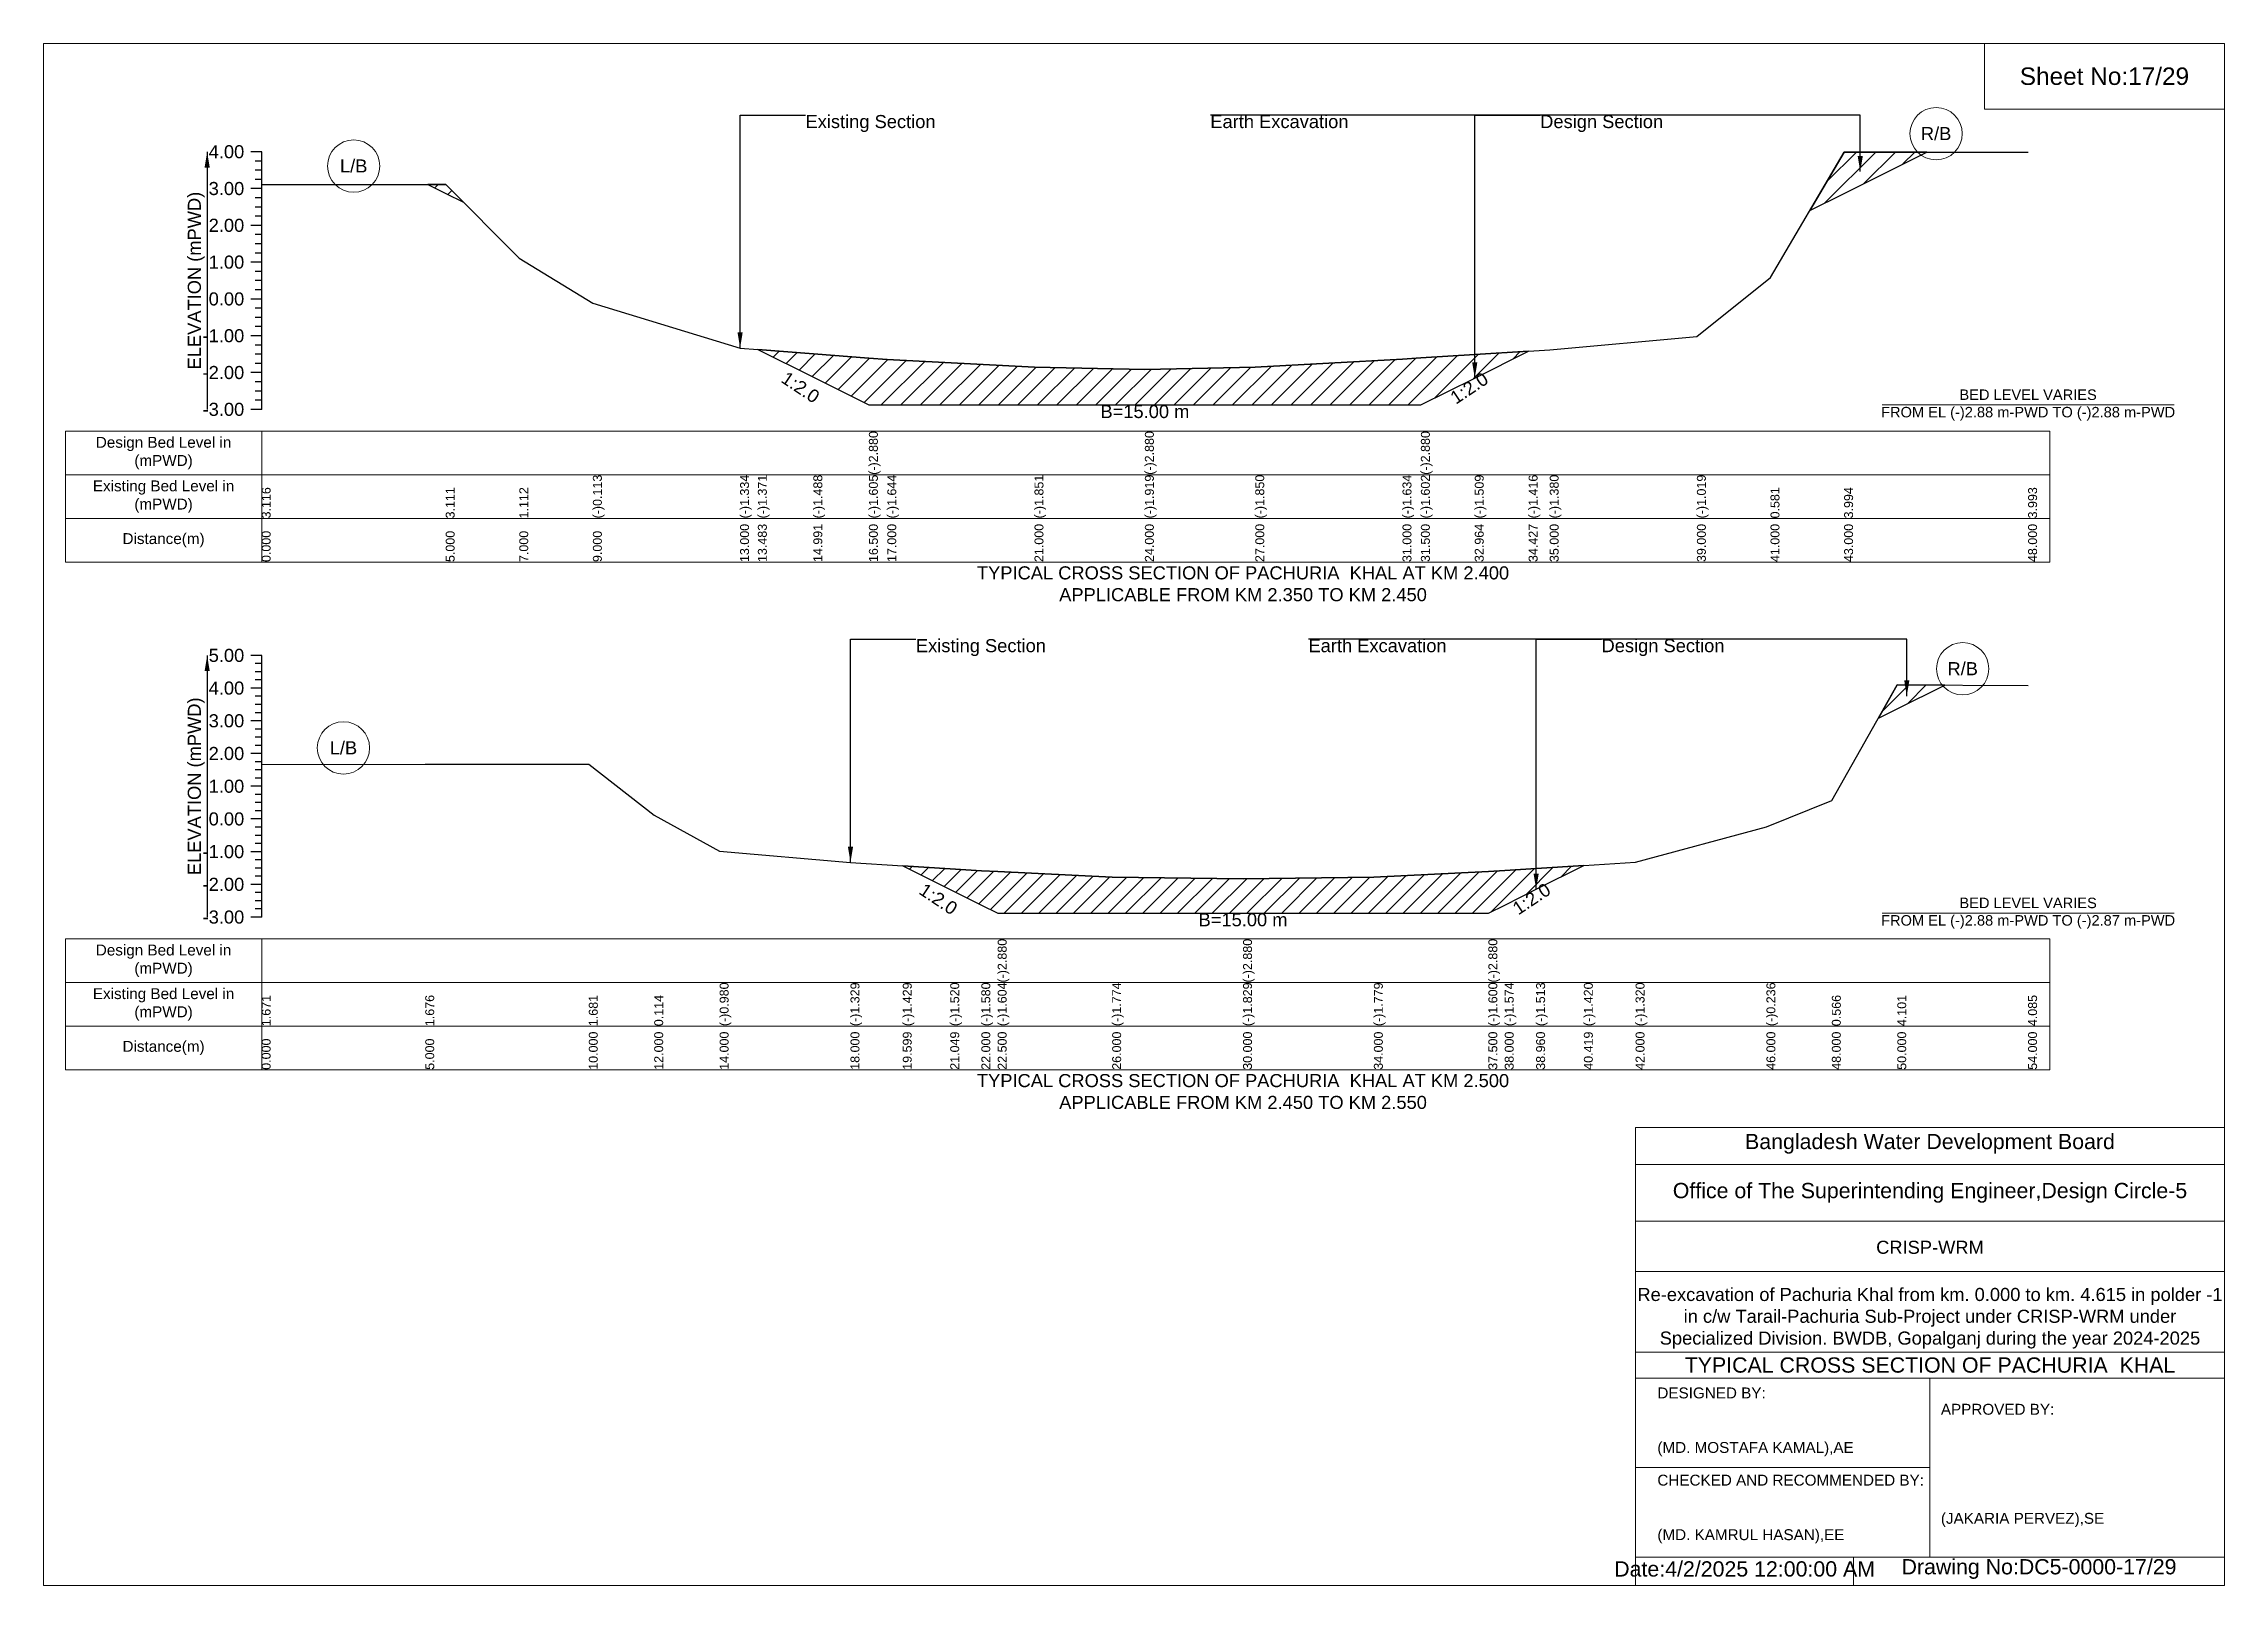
# Model space of a CAD drawing. Header units: inches. Extents: x 91000 to 388000, y -5656 to 0.
# Drawn here: x 260000 to 268000, y -5656 to 0 of the extents above; entities that cross this region are included whole.
import ezdxf

# ---------------------------------------------------------------- set-up
doc = ezdxf.new("R2010")
doc.units = ezdxf.units.IN
doc.header["$LTSCALE"] = 7
doc.header["$MEASUREMENT"] = 0
for name, color, linetype, lineweight in [('Cross section Data Border', 7, 'Continuous', 9), ('Cross Section Labels', 7, 'Continuous', 9), ('Existing_Bed_Level for Xsection', 7, 'Continuous', 25), ('Long Section Labels', 7, 'Continuous', 9)]:
    doc.layers.add(name, color=color, linetype=linetype, lineweight=lineweight)
doc.styles.get("Standard").update_dxf_attribs({"font": 'arial.ttf'})
doc.dimstyles.get("Standard").update_dxf_attribs({"dimtxt": 0.18, "dimasz": 0.18, "dimexe": 0.18, "dimexo": 0.0625, "dimgap": 0.09, "dimtad": 0, "dimtih": 1, "dimtoh": 1, "dimdec": 4, "dimzin": 0, "dimdsep": 46, "dimtxsty": 'Standard', "dimcen": 0.09, "dimadec": 0, "dimazin": 0, "dimtfac": 1, "dimtdec": 4, "dimtofl": 0, "dimtmove": 0, "dimatfit": 3, "dimfxl": 1, "dimtolj": 1, "dimtzin": 0, "dimarcsym": 0})

msp = doc.modelspace()

# ---------------------------------------------------------------- texts
at = {"layer": 'Cross section Data Border', "char_height": 40, "width": 640, "attachment_point": 5}
for s, insert in [('Design Bed Level in (mPWD)', (260440, -1501.9)), ('Existing Bed Level in (mPWD)', (260440, -1661.9)), ('Distance(m)', (260440, -1821.9)), ('Design Bed Level in (mPWD)', (260440, -3364.5)), ('Existing Bed Level in (mPWD)', (260440, -3524.5)), ('Distance(m)', (260440, -3684.5))]:
    msp.add_mtext(s, dxfattribs=dict(at, insert=insert))
at = {"layer": 'Cross Section Labels'}
for s, insert, char_height, attachment_point in [('Existing Section', (262795, -261.9), 48, 1), ('Earth Excavation', (264280, -261.9), 48, 1), ('Design Section', (265490.1, -261.9), 48, 1), ('R/B', (266942.5, -330.3), 48, 5), ('L/B', (261137.5, -449.1), 48, 5), ('BED LEVEL VARIES ^JFROM EL (-)2.88 m-PWD TO (-)2.88 m-PWD', (267280, -1325.7), 38.4, 5), ('B=15.00 m', (264040, -1325.7), 48, 2), ('TYPICAL CROSS SECTION OF PACHURIA  KHAL AT KM 2.400^JAPPLICABLE FROM KM 2.350 TO KM 2.450', (264400, -1981.9), 48, 5), ('Existing Section', (263200, -2184.5), 48, 1), ('Earth Excavation', (264640, -2184.5), 48, 1), ('Design Section', (265715.2, -2184.5), 48, 1), ('R/B', (267040, -2293.4), 48, 5), ('L/B', (261100, -2583.7), 48, 5), ('B=15.00 m', (264400, -3190.1), 48, 2), ('BED LEVEL VARIES ^JFROM EL (-)2.88 m-PWD TO (-)2.87 m-PWD', (267280, -3190.1), 38.4, 5), ('TYPICAL CROSS SECTION OF PACHURIA  KHAL AT KM 2.500^JAPPLICABLE FROM KM 2.450 TO KM 2.550', (264400, -3844.5), 48, 5)]:
    msp.add_mtext(s, dxfattribs=dict(at, insert=insert, char_height=char_height, attachment_point=attachment_point))
at = {"layer": 'Cross Section Labels', "char_height": 48, "attachment_point": 2}
for insert, rotation in [((262790.1, -1240.8), 326.30993), ((265216.3, -1243.8), 33.69007), ((263295.9, -3118.1), 326.30993), ((265445.2, -3117.5), 33.69007)]:
    msp.add_mtext('1:2.0', dxfattribs=dict(at, insert=insert, rotation=rotation))
at = {"layer": 'Existing_Bed_Level for Xsection', "char_height": 48, "attachment_point": 6}
for s, insert in [('4.00', (260736, -396.9)), ('3.00', (260736, -531.9)), ('2.00', (260736, -666.9)), ('1.00', (260736, -801.9)), ('0.00', (260736, -936.9)), ('-1.00', (260736, -1071.9)), ('-2.00', (260736, -1206.9)), ('-3.00', (260736, -1341.9)), ('5.00', (260736, -2244.5)), ('4.00', (260736, -2364.5)), ('3.00', (260736, -2484.5)), ('2.00', (260736, -2604.5)), ('1.00', (260736, -2724.5)), ('0.00', (260736, -2844.5)), ('-1.00', (260736, -2964.5)), ('-2.00', (260736, -3084.5)), ('-3.00', (260736, -3204.5))]:
    msp.add_mtext(s, dxfattribs=dict(at, insert=insert))
at = {"layer": 'Existing_Bed_Level for Xsection', "rotation": 90}
for s, insert, char_height, attachment_point in [('ELEVATION (mPWD)', (260560, -869.4), 48, 5), ('(-)2.880', (263027.5, -1581.9), 32.8, 1), ('(-)2.880', (264040, -1581.9), 32.8, 1), ('(-)2.880', (265052.5, -1581.9), 32.8, 1), ('(-)0.113', (262015, -1741.9), 32.8, 1), ('(-)1.334', (262555, -1741.9), 32.8, 1), ('(-)1.371', (262620.2, -1741.9), 32.8, 1), ('(-)1.488', (262823.8, -1741.9), 32.8, 1), ('(-)1.605', (263027.5, -1741.9), 32.8, 1), ('(-)1.644', (263095, -1741.9), 32.8, 1), ('(-)1.851', (263635, -1741.9), 32.8, 1), ('(-)1.919', (264040, -1741.9), 32.8, 1), ('(-)1.850', (264445, -1741.9), 32.8, 1), ('(-)1.634', (264985, -1741.9), 32.8, 1), ('(-)1.602', (265052.5, -1741.9), 32.8, 1), ('(-)1.509', (265250.1, -1741.9), 32.8, 1), ('(-)1.416', (265447.7, -1741.9), 32.8, 1), ('(-)1.380', (265525, -1741.9), 32.8, 1), ('(-)1.019', (266065, -1741.9), 32.8, 1), ('3.116', (260800, -1741.9), 32.8, 1), ('3.111', (261475, -1741.9), 32.8, 1), ('1.112', (261745, -1741.9), 32.8, 1), ('0.581', (266335, -1741.9), 32.8, 1), ('3.994', (266605, -1741.9), 32.8, 1), ('3.993', (267280, -1741.9), 32.8, 1), ('0.000', (260800, -1901.9), 32.8, 1), ('5.000', (261475, -1901.9), 32.8, 1), ('7.000', (261745, -1901.9), 32.8, 1), ('9.000', (262015, -1901.9), 32.8, 1), ('13.000', (262555, -1901.9), 32.8, 1), ('13.483', (262620.2, -1901.9), 32.8, 1), ('14.991', (262823.8, -1901.9), 32.8, 1), ('16.500', (263027.5, -1901.9), 32.8, 1), ('17.000', (263095, -1901.9), 32.8, 1), ('21.000', (263635, -1901.9), 32.8, 1), ('24.000', (264040, -1901.9), 32.8, 1), ('27.000', (264445, -1901.9), 32.8, 1), ('31.000', (264985, -1901.9), 32.8, 1), ('31.500', (265052.5, -1901.9), 32.8, 1), ('32.964', (265250.1, -1901.9), 32.8, 1), ('34.427', (265447.7, -1901.9), 32.8, 1), ('35.000', (265525, -1901.9), 32.8, 1), ('39.000', (266065, -1901.9), 32.8, 1), ('41.000', (266335, -1901.9), 32.8, 1), ('43.000', (266605, -1901.9), 32.8, 1), ('48.000', (267280, -1901.9), 32.8, 1), ('ELEVATION (mPWD)', (260560, -2724.5), 48, 5), ('(-)2.880', (263500, -3444.5), 32.8, 1), ('(-)2.880', (264400, -3444.5), 32.8, 1), ('(-)2.880', (265300, -3444.5), 32.8, 1), ('1.671', (260800, -3604.5), 32.8, 1), ('1.676', (261400, -3604.5), 32.8, 1), ('1.681', (262000, -3604.5), 32.8, 1), ('0.114', (262240, -3604.5), 32.8, 1), ('(-)0.980', (262480, -3604.5), 32.8, 1), ('(-)1.329', (262960, -3604.5), 32.8, 1), ('(-)1.429', (263151.8, -3604.5), 32.8, 1), ('(-)1.520', (263325.9, -3604.5), 32.8, 1), ('(-)1.580', (263440, -3604.5), 32.8, 1), ('(-)1.604', (263500, -3604.5), 32.8, 1), ('(-)1.774', (263920, -3604.5), 32.8, 1), ('(-)1.829', (264400, -3604.5), 32.8, 1), ('(-)1.779', (264880, -3604.5), 32.8, 1), ('(-)1.600', (265300, -3604.5), 32.8, 1), ('(-)1.574', (265360, -3604.5), 32.8, 1), ('(-)1.513', (265475.2, -3604.5), 32.8, 1), ('(-)1.420', (265650.3, -3604.5), 32.8, 1), ('(-)1.320', (265840, -3604.5), 32.8, 1), ('(-)0.236', (266320, -3604.5), 32.8, 1), ('0.566', (266560, -3604.5), 32.8, 1), ('4.101', (266800, -3604.5), 32.8, 1), ('4.085', (267280, -3604.5), 32.8, 1), ('0.000', (260800, -3764.5), 32.8, 1), ('5.000', (261400, -3764.5), 32.8, 1), ('10.000', (262000, -3764.5), 32.8, 1), ('12.000', (262240, -3764.5), 32.8, 1), ('14.000', (262480, -3764.5), 32.8, 1), ('18.000', (262960, -3764.5), 32.8, 1), ('19.599', (263151.8, -3764.5), 32.8, 1), ('21.049', (263325.9, -3764.5), 32.8, 1), ('22.000', (263440, -3764.5), 32.8, 1), ('22.500', (263500, -3764.5), 32.8, 1), ('26.000', (263920, -3764.5), 32.8, 1), ('30.000', (264400, -3764.5), 32.8, 1), ('34.000', (264880, -3764.5), 32.8, 1), ('37.500', (265300, -3764.5), 32.8, 1), ('38.000', (265360, -3764.5), 32.8, 1), ('38.960', (265475.2, -3764.5), 32.8, 1), ('40.419', (265650.3, -3764.5), 32.8, 1), ('42.000', (265840, -3764.5), 32.8, 1), ('46.000', (266320, -3764.5), 32.8, 1), ('48.000', (266560, -3764.5), 32.8, 1), ('50.000', (266800, -3764.5), 32.8, 1), ('54.000', (267280, -3764.5), 32.8, 1)]:
    msp.add_mtext(s, dxfattribs=dict(at, insert=insert, char_height=char_height, attachment_point=attachment_point))
at = {"layer": 'Long Section Labels', "attachment_point": 5}
for s, insert, char_height in [('Sheet No:17/29', (267560, -120), 64), ('Bangladesh Water Development Board', (266920, -4036), 56), ('Office of The Superintending Engineer,Design Circle-5', (266920, -4216), 56)]:
    msp.add_mtext(s, dxfattribs=dict(at, insert=insert, char_height=char_height))
at = {"layer": 'Long Section Labels'}
for s, insert, char_height, width, attachment_point in [('CRISP-WRM', (266920, -4416), 48, 2240, 5), ('Re-excavation of Pachuria Khal from km. 0.000 to km. 4.615 in polder -1  in c/w Tarail-Pachuria Sub-Project under CRISP-WRM under Specialized Division. BWDB, Gopalganj during the year 2024-2025', (266920, -4676), 48, 2160, 5), ('TYPICAL CROSS SECTION OF PACHURIA  KHAL', (266920, -4848), 56, 2240, 5), ('DESIGNED BY:^J^J^J(MD. MOSTAFA KAMAL),AE', (265920, -5056), 40, 1120, 4), ('APPROVED BY:^J^J^J^J^J^J(JAKARIA PERVEZ),SE', (266960, -5216), 40, 1120, 4), ('CHECKED AND RECOMMENDED BY:^J^J^J(MD. KAMRUL HASAN),EE', (265920, -5376), 40, 1120, 4), ('Date:4/2/2025 12:00:00 AM', (266240, -5596), 56, 1120, 5), ('Drawing No:DC5-0000-17/29', (267320, -5596), 56, 1760, 5)]:
    msp.add_mtext(s, dxfattribs=dict(at, insert=insert, char_height=char_height, width=width, attachment_point=attachment_point))

# ---------------------------------------------------------------- hatches: boundary and pattern name
at = {"layer": 'Existing_Bed_Level for Xsection'}
h = msp.add_hatch(dxfattribs=at)
h.set_pattern_fill('ANSI31', color=256, scale=405, style=0)
h.paths.add_polyline_path([(266479.2, -612.4), (266605, -549.5), (266908.4, -397.8), (266605, -397.7)])
h = msp.add_hatch(dxfattribs=at)
h.set_pattern_fill('ANSI31', color=256, scale=405, style=0)
h.paths.add_polyline_path([(261409.8, -516.9), (261475, -549.5), (261540.1, -582.1), (261475, -516.9)])
h = msp.add_hatch(dxfattribs=at)
h.set_pattern_fill('ANSI31', color=256, scale=405, style=0)
h.paths.add_polyline_path([(262620.2, -1122.1), (262823.8, -1223.9), (263027.5, -1325.7), (263095, -1325.7), (263635, -1325.7), (264040, -1325.7), (264445, -1325.7), (264985, -1325.7), (265052.5, -1325.7), (265250.1, -1226.9), (265447.7, -1128.1), (265250.1, -1140.7), (265052.5, -1153.2), (264985, -1157.5), (264445, -1186.7), (264040, -1196), (263635, -1186.8), (263095, -1158.9), (263027.5, -1153.6), (262823.8, -1137.9)])
h = msp.add_hatch(dxfattribs=at)
h.set_pattern_fill('ANSI31', color=256, scale=360, style=0)
h.paths.add_polyline_path([(266730.8, -2474.7), (266800, -2440.1), (266974, -2353.1), (266800, -2352.4)])
h = msp.add_hatch(dxfattribs=at)
h.set_pattern_fill('ANSI31', color=256, scale=360, style=0)
h.paths.add_polyline_path([(263151.8, -3016), (263325.9, -3103.1), (263440, -3160.1), (263500, -3190.1), (263920, -3190.1), (264400, -3190.1), (264880, -3190.1), (265300, -3190.1), (265360, -3160.1), (265475.2, -3102.5), (265650.3, -3015), (265475.2, -3026.1), (265360, -3033.4), (265300, -3036.5), (264880, -3058), (264400, -3064), (263920, -3057.4), (263500, -3037), (263440, -3034.1), (263325.9, -3027)])

# ---------------------------------------------------------------- linework, layer by layer
at = {"layer": 'Cross section Data Border'}
for points in [[(260080, -1421.9), (267360, -1421.9), (267360, -1901.9), (260080, -1901.9)], [(260080, -3284.5), (267360, -3284.5), (267360, -3764.5), (260080, -3764.5)]]:
    msp.add_lwpolyline(points, close=True, dxfattribs=at)
for points in [[(260800, -1421.9), (260800, -1901.9)], [(260080, -1581.9), (267360, -1581.9)], [(260080, -1741.9), (267360, -1741.9)], [(260800, -3284.5), (260800, -3764.5)], [(260080, -3444.5), (267360, -3444.5)], [(260080, -3604.5), (267360, -3604.5)]]:
    msp.add_lwpolyline(points, dxfattribs=at)
at = {"layer": 'Cross Section Labels'}
for points in [[(266744.2, -1325.7), (267815.8, -1325.7)], [(266744.2, -3190.1), (267815.8, -3190.1)]]:
    msp.add_lwpolyline(points, dxfattribs=at)
for centre in [(266942.5, -330.3), (261137.5, -449.1), (267040, -2293.4), (261100, -2583.7)]:
    msp.add_circle(centre, 96, dxfattribs=at)
at = {"layer": 'Existing_Bed_Level for Xsection'}
for points in [[(260800, -396.9), (260760, -396.9)], [(260800, -1341.9), (260800, -1206.9), (260800, -1071.9), (260800, -936.9), (260800, -801.9), (260800, -666.9), (260800, -531.9), (260800, -396.9)], [(260800, -516.3), (261475, -516.9), (261745, -786.8), (262015, -952.2), (262555, -1117), (262620.2, -1122.1), (262823.8, -1137.9), (263027.5, -1153.6), (263027.5, -1153.6), (263095, -1158.9), (263635, -1186.8), (264040, -1196), (264040, -1196), (264445, -1186.7), (264985, -1157.5), (265052.5, -1153.2), (265052.5, -1153.2), (265250.1, -1140.7), (265447.7, -1128.1), (265525, -1123.2), (266065, -1074.5), (266335, -858.5), (266605, -397.7), (267280, -397.9)], [(260800, -430.7), (260776, -430.7)], [(260800, -464.4), (260776, -464.4)], [(260800, -531.9), (260760, -531.9)], [(260800, -498.2), (260776, -498.2)], [(260800, -565.7), (260776, -565.7)], [(260800, -599.4), (260776, -599.4)], [(260800, -633.2), (260776, -633.2)], [(260800, -666.9), (260760, -666.9)], [(260800, -700.7), (260776, -700.7)], [(260800, -734.4), (260776, -734.4)], [(260800, -768.2), (260776, -768.2)], [(260800, -801.9), (260760, -801.9)], [(260800, -835.7), (260776, -835.7)], [(260800, -869.4), (260776, -869.4)], [(260800, -936.9), (260760, -936.9)], [(260800, -903.2), (260776, -903.2)], [(260800, -970.7), (260776, -970.7)], [(260800, -1004.4), (260776, -1004.4)], [(260800, -1038.2), (260776, -1038.2)], [(260800, -1071.9), (260760, -1071.9)], [(260800, -1105.7), (260776, -1105.7)], [(260800, -1139.4), (260776, -1139.4)], [(260800, -1173.2), (260776, -1173.2)], [(260800, -1206.9), (260760, -1206.9)], [(260800, -1240.7), (260776, -1240.7)], [(260800, -1274.4), (260776, -1274.4)], [(260800, -1341.9), (260760, -1341.9)], [(260800, -1308.2), (260776, -1308.2)], [(260800, -2244.5), (260760, -2244.5)], [(260800, -2274.5), (260776, -2274.5)], [(260800, -2304.5), (260776, -2304.5)], [(260800, -3204.5), (260800, -3084.5), (260800, -2964.5), (260800, -2844.5), (260800, -2724.5), (260800, -2604.5), (260800, -2484.5), (260800, -2364.5), (260800, -2244.5)], [(260800, -2364.5), (260760, -2364.5)], [(260800, -2334.5), (260776, -2334.5)], [(260800, -2394.5), (260776, -2394.5)], [(260800, -2644), (261400, -2643.4), (262000, -2642.8), (262240, -2830.8), (262480, -2962.1), (262960, -3004), (263151.8, -3016), (263325.9, -3027), (263440, -3034.1), (263500, -3037), (263500, -3037), (263920, -3057.4), (264400, -3064), (264400, -3064), (264880, -3058), (265300, -3036.5), (265300, -3036.5), (265360, -3033.4), (265475.2, -3026.1), (265650.3, -3015), (265840, -3002.9), (266320, -2872.8), (266560, -2776.6), (266800, -2352.4), (267280, -2354.3)], [(260800, -2424.5), (260776, -2424.5)], [(260800, -2454.5), (260776, -2454.5)], [(260800, -2484.5), (260760, -2484.5)], [(260800, -2514.5), (260776, -2514.5)], [(260800, -2544.5), (260776, -2544.5)], [(260800, -2604.5), (260760, -2604.5)], [(260800, -2574.5), (260776, -2574.5)], [(260800, -2634.5), (260776, -2634.5)], [(260800, -2664.5), (260776, -2664.5)], [(260800, -2694.5), (260776, -2694.5)], [(260800, -2724.5), (260760, -2724.5)], [(260800, -2754.5), (260776, -2754.5)], [(260800, -2784.5), (260776, -2784.5)], [(260800, -2844.5), (260760, -2844.5)], [(260800, -2814.5), (260776, -2814.5)], [(260800, -2874.5), (260776, -2874.5)], [(260800, -2904.5), (260776, -2904.5)], [(260800, -2934.5), (260776, -2934.5)], [(260800, -2964.5), (260760, -2964.5)], [(260800, -2994.5), (260776, -2994.5)], [(260800, -3024.5), (260776, -3024.5)], [(260800, -3084.5), (260760, -3084.5)], [(260800, -3054.5), (260776, -3054.5)], [(260800, -3114.5), (260776, -3114.5)], [(260800, -3144.5), (260776, -3144.5)], [(260800, -3174.5), (260776, -3174.5)], [(260800, -3204.5), (260760, -3204.5)]]:
    msp.add_lwpolyline(points, dxfattribs=at)
for points in [[(266479.2, -612.4), (266605, -549.5), (266908.4, -397.8), (266605, -397.7)], [(261409.8, -516.9), (261475, -549.5), (261540.1, -582.1), (261475, -516.9)], [(262620.2, -1122.1), (262620.2, -1122.1), (262823.8, -1223.9), (263027.5, -1325.7), (263027.5, -1325.7), (263095, -1325.7), (263635, -1325.7), (264040, -1325.7), (264040, -1325.7), (264445, -1325.7), (264985, -1325.7), (265052.5, -1325.7), (265052.5, -1325.7), (265250.1, -1226.9), (265447.7, -1128.1), (265250.1, -1140.7), (265052.5, -1153.2), (265052.5, -1153.2), (264985, -1157.5), (264445, -1186.7), (264040, -1196), (264040, -1196), (263635, -1186.8), (263095, -1158.9), (263027.5, -1153.6), (263027.5, -1153.6), (262823.8, -1137.9), (262620.2, -1122.1)], [(266730.8, -2474.7), (266800, -2440.1), (266974, -2353.1), (266800, -2352.4)], [(263151.8, -3016), (263151.8, -3016), (263325.9, -3103.1), (263440, -3160.1), (263500, -3190.1), (263500, -3190.1), (263920, -3190.1), (264400, -3190.1), (264400, -3190.1), (264880, -3190.1), (265300, -3190.1), (265300, -3190.1), (265360, -3160.1), (265475.2, -3102.5), (265650.3, -3015), (265650.3, -3015), (265650.3, -3015), (265475.2, -3026.1), (265360, -3033.4), (265300, -3036.5), (265300, -3036.5), (264880, -3058), (264400, -3064), (264400, -3064), (263920, -3057.4), (263500, -3037), (263500, -3037), (263440, -3034.1), (263325.9, -3027), (263151.8, -3016)]]:
    msp.add_lwpolyline(points, close=True, dxfattribs=at)
at = {"layer": 'Long Section Labels'}
for points in [[(260000, 0), (268000, 0), (268000, -5656), (260000, -5656)], [(267120, 0), (268000, 0), (268000, -240), (267120, -240)]]:
    msp.add_lwpolyline(points, close=True, dxfattribs=at)
for points in [[(265840, -5656), (265840, -3976), (268000, -3976)], [(265840, -4112), (268000, -4112)], [(265840, -4320), (268000, -4320)], [(265840, -4504), (268000, -4504)], [(265840, -4800), (268000, -4800)], [(265840, -4896), (268000, -4896)], [(266920, -4896), (266920, -5552)], [(265840, -5224), (266920, -5224)], [(265840, -5552), (268000, -5552)], [(266640, -5552), (266640, -5656)]]:
    msp.add_lwpolyline(points, dxfattribs=at)

msp.set_redraw_order([(e.dxf.handle, doc.entitydb.next_handle()) for e in msp.query("TEXT MTEXT ATTDEF DIMENSION ARC_DIMENSION")])  # texts and dimensions are drawn at this point

# ---------------------------------------------------------------- leaders
at = {"layer": 'Cross Section Labels', "annotation_type": 0, "has_hookline": 1}
for points, hookline_direction, text_width in [([(262555, -1117), (262555, -261.9), (262794.9, -261.9)], 0, 467.2), ([(266664.2, -469.3), (266664.2, -261.9), (264280.1, -261.9)], 1, 497), ([(265250.1, -1226.9), (265250.1, -261.9), (265490, -261.9)], 0, 441.2), ([(262960, -3004), (262960, -2184.5), (263199.9, -2184.5)], 0, 467.2), ([(266834.9, -2393.4), (266834.9, -2184.5), (264640.1, -2184.5)], 1, 497), ([(265475.2, -3102.5), (265475.2, -2184.5), (265715.1, -2184.5)], 0, 441.2)]:
    msp.add_leader(points, dimstyle='Standard', override={"dimasz": 57.6}, dxfattribs=dict(at, hookline_direction=hookline_direction, text_width=text_width))
at = {"layer": 'Existing_Bed_Level for Xsection'}
for points in [[(260600, -396.9), (260600, -1341.9)], [(260600, -2244.5), (260600, -3204.5)]]:
    msp.add_leader(points, dimstyle='Standard', override={"dimasz": 57.6}, dxfattribs=at)

doc.saveas('drawing.dxf')
